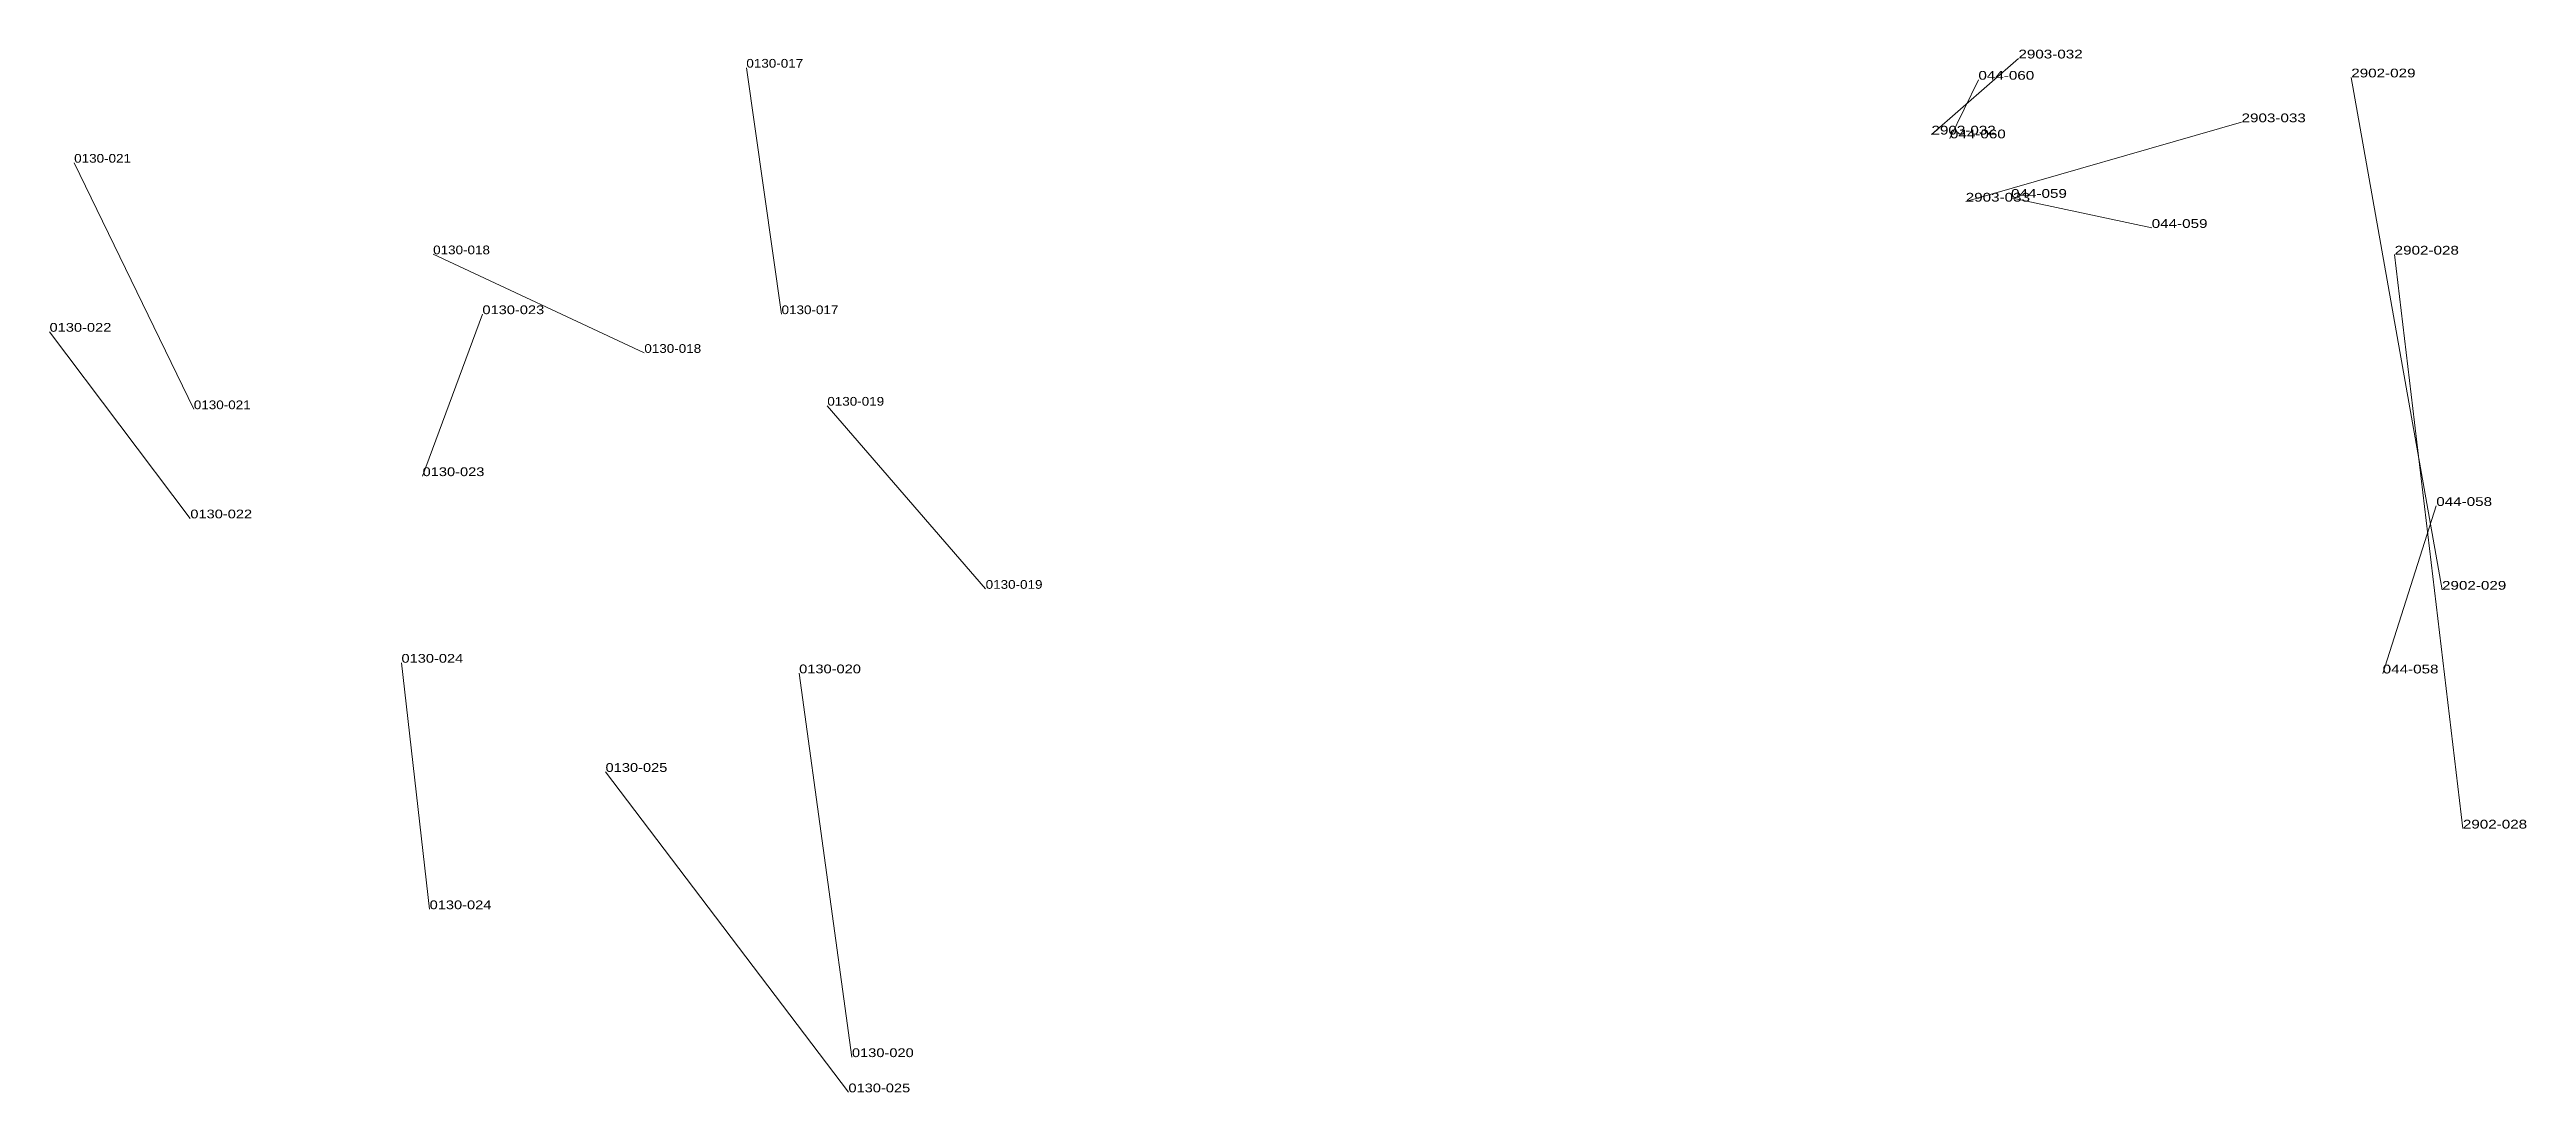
# Model space of a CAD drawing. Header units: metres. Extents: x 571156 to 607184, y 703608 to 727431.
# Drawn here: x 581504 to 582070, y 724905 to 725144 of the extents above; entities that cross this region are included whole.
import ezdxf

# ---------------------------------------------------------------- set-up
doc = ezdxf.new("R2010")
doc.units = ezdxf.units.M
doc.header["$LTSCALE"] = 0.8
doc.layers.add('60', color=7, linetype='Continuous', lineweight=13)
doc.layers.add('61', color=7, linetype='Continuous')

msp = doc.modelspace()

# ---------------------------------------------------------------- texts
at = {"layer": '60'}
for s, width, p in [('2903-032', 1.3, (581954.01, 725141.74)), ('0130-017', 1.15, (581663.14, 725139.63)), ('044-060', 1.3, (581944.86, 725136.88)), ('044-060', 1.3, (581944.86, 725136.88)), ('044-060', 1.3, (581944.86, 725136.88)), ('2902-029', 1.3, (582030.11, 725137.41)), ('2903-033', 1.3, (582005.03, 725127.16)), ('044-059', 1.3, (581984.48, 725103.01)), ('044-059', 1.3, (581984.48, 725103.01)), ('044-059', 1.3, (581984.48, 725103.01)), ('0130-018', 1.15, (581591.52, 725096.98)), ('2902-028', 1.3, (582040.03, 725096.91)), ('0130-023', 1.25, (581602.79, 725083.3)), ('0130-022', 1.25, (581503.81, 725079.28)), ('0130-021', 1.15, (581536.8, 725061.58)), ('044-058', 1.3, (582049.55, 725039.47)), ('044-058', 1.3, (582049.55, 725039.47)), ('044-058', 1.3, (582049.55, 725039.47)), ('0130-019', 1.15, (581717.86, 725020.53)), ('0130-024', 1.25, (581590.72, 724947.31)), ('0130-020', 1.25, (581687.28, 724913.51)), ('0130-025', 1.25, (581686.48, 724905.46))]:
    msp.add_text(s, height=2, dxfattribs=dict(at, width=width)).set_placement(p)
at = {"layer": '61'}
for s, width, p in [('2903-032', 1.3, (581934.13, 725124.35)), ('044-060', 1.3, (581938.35, 725123.48)), ('044-060', 1.3, (581938.35, 725123.48)), ('044-060', 1.3, (581938.35, 725123.48)), ('0130-021', 1.15, (581509.44, 725117.91)), ('2903-033', 1.3, (581941.96, 725109.02)), ('044-059', 1.3, (581952.33, 725109.89)), ('044-059', 1.3, (581952.33, 725109.89)), ('044-059', 1.3, (581952.33, 725109.89)), ('0130-017', 1.15, (581671.19, 725083.3)), ('0130-018', 1.15, (581639.81, 725074.45)), ('0130-019', 1.15, (581681.65, 725062.38)), ('0130-023', 1.25, (581589.11, 725046.29)), ('0130-022', 1.25, (581536, 725036.63)), ('2902-029', 1.3, (582050.86, 725020.32)), ('0130-024', 1.25, (581584.28, 725003.64)), ('0130-020', 1.25, (581675.21, 725001.22)), ('044-058', 1.3, (582037.3, 725001.19)), ('044-058', 1.3, (582037.3, 725001.19)), ('044-058', 1.3, (582037.3, 725001.19)), ('0130-025', 1.25, (581630.95, 724978.69)), ('2902-028', 1.3, (582055.63, 724965.74))]:
    msp.add_text(s, height=2, dxfattribs=dict(at, width=width)).set_placement(p)

# ---------------------------------------------------------------- linework, layer by layer
at = {"layer": '60'}
for p, q in [((581671.19, 725083.3), (581663.14, 725139.63)), ((581934.13, 725124.35), (581954.01, 725141.74)), ((581938.35, 725123.48), (581944.86, 725136.88)), ((581938.35, 725123.48), (581944.86, 725136.88)), ((581938.35, 725123.48), (581944.86, 725136.88)), ((582050.86, 725020.32), (582030.11, 725137.41)), ((581941.96, 725109.02), (582005.03, 725127.16)), ((581509.44, 725117.91), (581536.8, 725061.58)), ((581952.33, 725109.89), (581984.48, 725103.01)), ((581952.33, 725109.89), (581984.48, 725103.01)), ((581952.33, 725109.89), (581984.48, 725103.01)), ((581639.81, 725074.45), (581591.52, 725096.98)), ((582055.63, 724965.74), (582040.03, 725096.91)), ((581589.11, 725046.29), (581602.79, 725083.3)), ((581536, 725036.63), (581503.81, 725079.28)), ((581681.65, 725062.38), (581717.86, 725020.53)), ((582037.3, 725001.19), (582049.55, 725039.47)), ((582037.3, 725001.19), (582049.55, 725039.47)), ((582037.3, 725001.19), (582049.55, 725039.47)), ((581584.28, 725003.64), (581590.72, 724947.31)), ((581675.21, 725001.22), (581687.28, 724913.51)), ((581630.95, 724978.69), (581686.48, 724905.46))]:
    msp.add_line(p, q, dxfattribs=at)

msp.set_redraw_order([(e.dxf.handle, doc.entitydb.next_handle()) for e in msp.query("TEXT MTEXT ATTDEF DIMENSION ARC_DIMENSION")])  # texts and dimensions are drawn at this point

doc.saveas('drawing.dxf')
